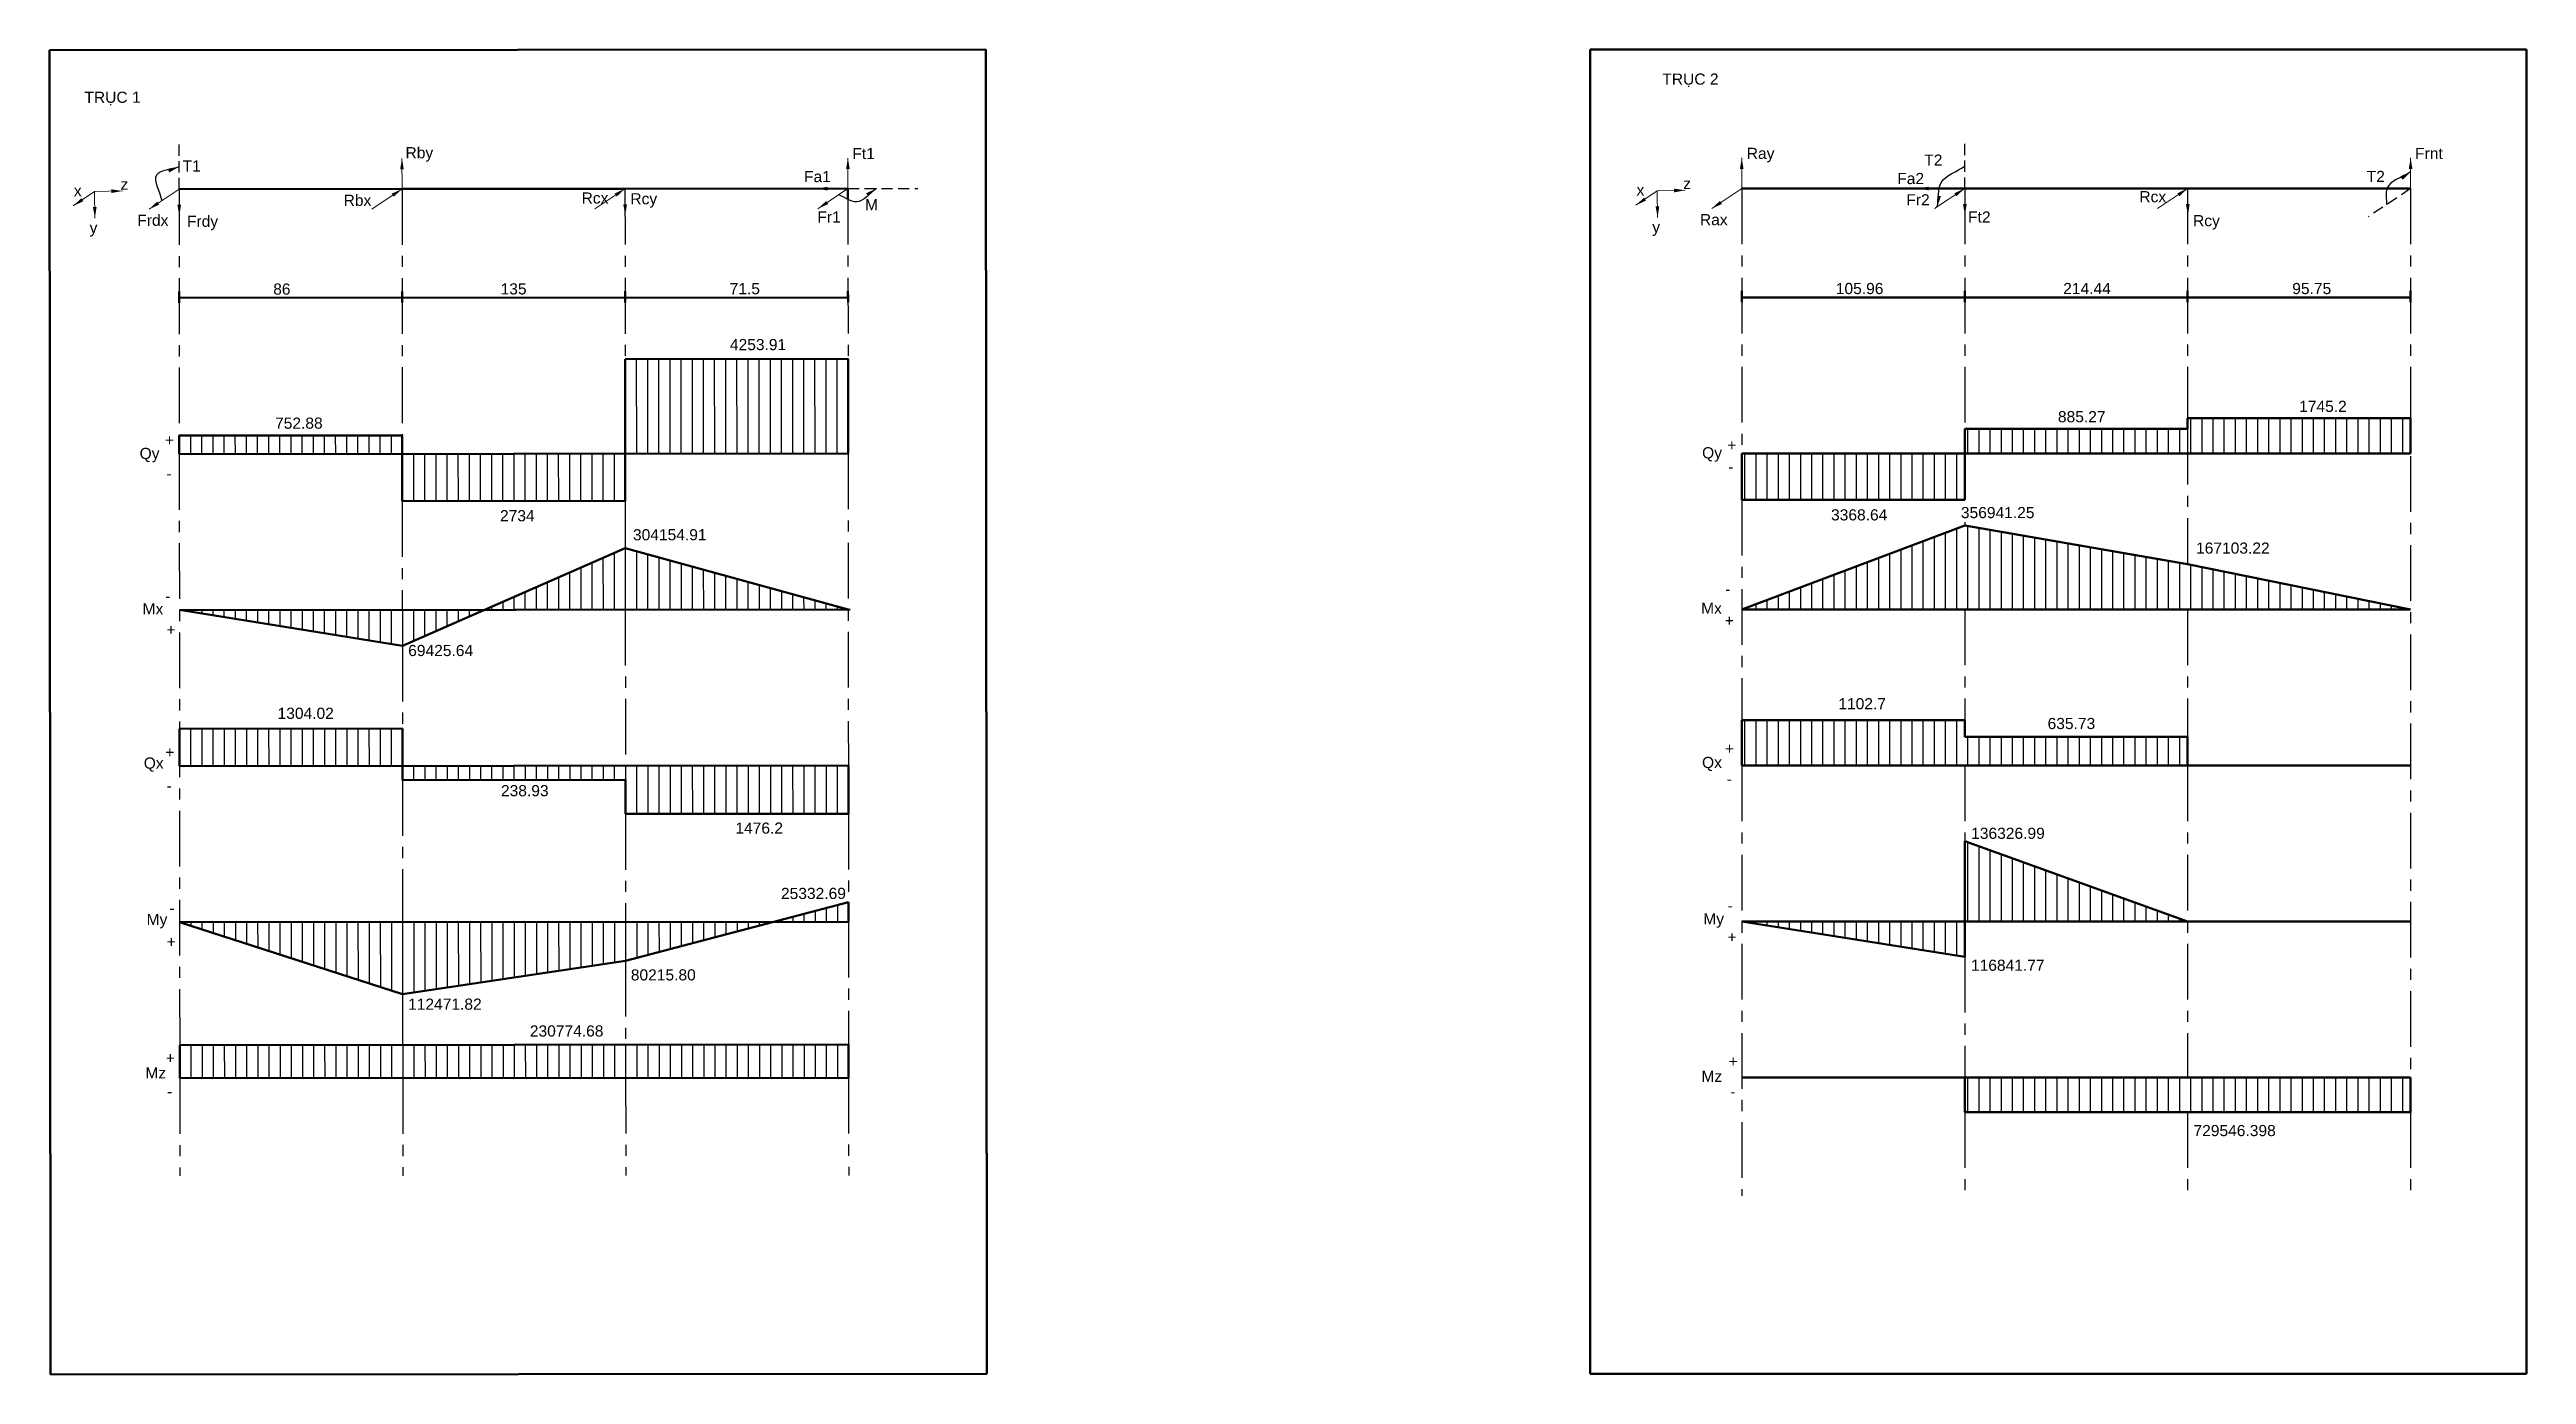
# Model space of a CAD drawing. Header units: millimetres. Extents: x -21370 to -1531, y 2 to 2748.
# Drawn here: x -5407 to -4852, y 1106 to 1404 of the extents above; entities that cross this region are included whole.
import ezdxf

# ---------------------------------------------------------------- set-up
doc = ezdxf.new("R2010")
doc.units = ezdxf.units.MM
doc.header["$LTSCALE"] = 10
doc.header["$MEASUREMENT"] = 0
doc.linetypes.add('CENTER', pattern=[2, 1.25, -0.25, 0.25, -0.25])
doc.linetypes.add('HIDDEN', pattern=[0.375, 0.25, -0.125])
for name, color, linetype, lineweight in [('NET KHUAT', 6, 'HIDDEN', 25), ('NET TAM', 80, 'CENTER', 25), ('NET ĐẬM', 7, 'Continuous', 50), ('THƯỜNG MẢNH', 110, 'Continuous', 25)]:
    doc.layers.add(name, color=color, linetype=linetype, lineweight=lineweight)
doc.styles.get("Standard").update_dxf_attribs({"font": 'arial.ttf', "height": 5})
doc.styles.add('TCVN', font='arial.ttf')
doc.dimstyles.new('TCVN', dxfattribs={"dimtxt": 2.5, "dimasz": 2.5, "dimexe": 1, "dimexo": 1, "dimgap": 1, "dimtad": 1, "dimtoh": 1, "dimdec": 1, "dimdsep": 46, "dimtxsty": 'TCVN', "dimcen": 0.09, "dimclrd": 2, "dimclre": 2, "dimclrt": 3, "dimadec": 0, "dimazin": 3, "dimtfac": 1, "dimtdec": 1, "dimtmove": 0, "dimatfit": 3, "dimfxl": 1, "dimtolj": 1, "dimtzin": 0, "dimlwd": 13, "dimlwe": 13, "dimarcsym": 1})
pattern_1 = [(90, (4930.5586, 2.925), (-2.5, 1e-15), [])]

msp = doc.modelspace()

# ---------------------------------------------------------------- texts
at = {"layer": 'NET ĐẬM', "attachment_point": 1}
for s, width, insert, char_height in [('{\\H0.5x;TRỤC 2} ', 24.88277, (-5045.475, 1398.152), 5), ('Ray', 5.46179, (-5026.538, 1381.492), 2.5), ('T2', 5.46179, (-4986.733, 1379.985), 2.5), ('Frnt', 5.46179, (-4876.657, 1381.478), 2.5), ('x', 5.46179, (-5051.251, 1373.282), 2.5), ('z', 5.46179, (-5040.786, 1374.728), 2.5), ('Fa2', 5.46179, (-4992.791, 1375.853), 2.5), ('T2', 6.07881, (-4887.514, 1376.317), 2.5), ('Rax', 5.46179, (-5037.043, 1366.628), 2.5), ('Fr2', 5.46179, (-4990.759, 1371.079), 2.5), ('Ft2', 5.46179, (-4976.9, 1367.217), 2.5), ('Rcx', 5.46179, (-4938.494, 1371.771), 2.5), ('y', 5.46179, (-5047.724, 1364.974), 2.5), ('Rcy', 5.46179, (-4926.456, 1366.405), 2.5), ('105.96', 7.17167, (-5006.564, 1351.178), 2.5), ('214.44', 5.46179, (-4955.573, 1351.178), 2.5), ('95.75', 5.46179, (-4904.205, 1351.178), 2.5), ('885.27', 7.17167, (-4956.757, 1322.431), 2.5), ('1745.2', 7.17167, (-4902.663, 1324.753), 2.5), ('Qy', 5.46179, (-5036.554, 1314.337), 2.5), ('+', 7.17167, (-5030.912, 1316.07), 2.5), ('-', 7.17167, (-5030.704, 1311.181), 2.5), ('3368.64', 7.17167, (-5007.636, 1300.418), 2.5), ('356941.25', 7.17167, (-4978.516, 1300.924), 2.5), ('167103.22', 7.17167, (-4925.78, 1292.963), 2.5), ('Mx', 5.46179, (-5036.77, 1279.47), 2.5), ('-', 7.17167, (-5031.383, 1283.758), 2.5), ('+', 7.17167, (-5031.462, 1276.713), 2.5), ('1102.7', 7.17167, (-5006.004, 1258.056), 2.5), ('635.73', 7.17167, (-4959.07, 1253.617), 2.5), ('Qx', 5.46179, (-5036.568, 1244.886), 2.5), ('+', 7.17167, (-5031.432, 1247.99), 2.5), ('-', 7.17167, (-5031.04, 1241.199), 2.5), ('136326.99', 7.17167, (-4976.214, 1228.995), 2.5), ('-', 7.17167, (-5030.837, 1212.778), 2.5), ('My', 5.46179, (-5036.289, 1209.819), 2.5), ('+', 7.17167, (-5030.854, 1205.732), 2.5), ('116841.77', 7.17167, (-4976.258, 1199.399), 2.5), ('Mz', 6.56288, (-5036.702, 1174.5), 2.5), ('+', 7.17167, (-5030.627, 1177.868), 2.5), ('-', 7.17167, (-5030.234, 1171.076), 2.5), ('729546.398', 7.17167, (-4926.355, 1162.322), 2.5)]:
    msp.add_mtext_dynamic_manual_height_columns(s, width=width, gutter_width=12.5, heights=[0], dxfattribs=dict(at, insert=insert, char_height=char_height))
at = {"layer": 'NET ĐẬM', "char_height": 2.5, "attachment_point": 1, "rotation": 0.04397}
for s, width, insert in [('TRỤC 1 ', 27.62284, (-5399.33, 1394.068)), ('T1', 5.46179, (-5377.313, 1378.658)), ('Rby', 5.46179, (-5327.317, 1381.635)), ('Ft1', 5.46179, (-5227.107, 1381.455)), ('x', 5.46179, (-5401.695, 1373.125)), ('z', 5.46179, (-5391.23, 1374.579)), ('Fa1', 5.46179, (-5237.96, 1376.286)), ('Frdx', 5.46179, (-5387.481, 1366.482)), ('Rbx', 5.46179, (-5341.201, 1370.968)), ('Rcx', 5.46179, (-5287.832, 1371.471)), ('Rcy', 5.46179, (-5276.898, 1371.305)), ('Fr1', 5.46179, (-5234.976, 1367.22)), ('M', 5.46179, (-5224.268, 1369.969)), ('y', 5.46179, (-5398.161, 1364.82)), ('Frdy', 5.46179, (-5376.33, 1366.254)), ('86', 7.17167, (-5356.991, 1351.055)), ('135', 5.46179, (-5305.999, 1351.094)), ('71.5', 5.46179, (-5254.631, 1351.134)), ('4253.91', 7.17167, (-5254.571, 1338.596)), ('+', 7.17167, (-5381.244, 1317.196)), ('752.88', 7.17167, (-5356.579, 1320.979)), ('Qy', 5.46179, (-5386.953, 1314.192)), ('-', 7.17167, (-5380.949, 1309.673)), ('2734', 7.17167, (-5306.13, 1300.222)), ('304154.91', 7.17167, (-5276.314, 1295.949)), ('Mx', 5.46179, (-5386.294, 1279.325)), ('-', 7.17167, (-5381.217, 1282.196)), ('+', 7.17167, (-5380.922, 1274.673)), ('69425.64', 7.17167, (-5326.719, 1269.991)), ('1304.02', 7.17167, (-5356.014, 1255.906)), ('Qx', 5.46179, (-5386.023, 1244.741)), ('+', 7.17167, (-5381.191, 1247.196)), ('-', 7.17167, (-5380.895, 1239.673)), ('238.93', 7.17167, (-5305.913, 1238.553)), ('1476.2', 7.17167, (-5253.347, 1230.158)), ('25332.69', 7.17167, (-5243.12, 1215.505)), ('My', 5.46179, (-5385.388, 1209.675)), ('-', 7.17167, (-5380.267, 1212.197)), ('+', 7.17167, (-5380.868, 1204.673)), ('80215.80', 7.17167, (-5276.797, 1197.233)), ('112471.82', 7.17167, (-5326.741, 1190.662)), ('230774.68', 7.17167, (-5299.438, 1184.652)), ('+', 7.17167, (-5381.077, 1178.618)), ('Mz', 6.56288, (-5385.655, 1175.259)), ('-', 7.17167, (-5380.781, 1171.095))]:
    msp.add_mtext_dynamic_manual_height_columns(s, width=width, gutter_width=12.5, heights=[0], dxfattribs=dict(at, insert=insert))

# ---------------------------------------------------------------- hatches: boundary and pattern name
at = {"layer": 'NET TAM'}
h = msp.add_hatch(dxfattribs=at)
h.set_pattern_fill('ANSI31', color=3, scale=20, angle=45.04397)
h.set_pattern_definition([(90.04397, (5125.3604, 218.082), (-2.49999926, -0.00191855), [])])
h.paths.add_polyline_path([(-5378.064, 1316.952), (-5378.061, 1312.804), (-5328.061, 1312.842), (-5328.064, 1316.991)])
h.paths.add_polyline_path([(-5328.061, 1312.842), (-5328.052, 1302.241), (-5278.052, 1302.28), (-5278.061, 1312.881)])
h.paths.add_polyline_path([(-5228.061, 1312.919), (-5228.077, 1334.154), (-5278.077, 1334.116), (-5278.061, 1312.881)])
h.paths.add_polyline_path([(-5328.028, 1269.802), (-5309.612, 1277.856), (-5377.575, 1277.804)])
h.paths.add_polyline_path([(-5228.044, 1277.922), (-5278.044, 1291.664), (-5309.606, 1277.859)])
h.paths.add_polyline_path([(-5378.013, 1251.203), (-5378.007, 1242.804), (-5328.007, 1242.842), (-5328.013, 1251.241)])
h.paths.add_polyline_path([(-5328.007, 1242.842), (-5328.004, 1239.671), (-5278.004, 1239.71), (-5277.999, 1232.086), (-5227.999, 1232.125), (-5228.007, 1242.919)])
h.paths.add_polyline_path([(-5277.973, 1199.142), (-5244.693, 1207.906), (-5377.98, 1207.804), (-5327.968, 1191.64)])
h.paths.add_polyline_path([(-5227.98, 1207.919), (-5227.983, 1212.307), (-5244.693, 1207.906)])
h.paths.add_polyline_path([(-5227.953, 1172.919), (-5227.959, 1180.351), (-5377.959, 1180.236), (-5377.953, 1172.804)])
h.paths.add_polyline_path([(-5300.162, 1180.777), (-5282.403, 1180.79), (-5282.407, 1185.942), (-5300.166, 1185.928)], flags=9)
h = msp.add_hatch(dxfattribs=at)
h.set_pattern_fill('ANSI31', color=3, scale=20, angle=45)
h.set_pattern_definition(pattern_1)
h.paths.add_polyline_path([(-4927.663, 1288.073), (-4977.663, 1296.774), (-5027.671, 1277.943), (-4877.65, 1277.943)])
h = msp.add_hatch(dxfattribs=at)
h.set_pattern_fill('ANSI31', color=3, scale=20, angle=45)
h.set_pattern_definition(pattern_1)
h.paths.add_polyline_path([(-4927.663, 1242.943), (-4927.663, 1249.365), (-4977.663, 1249.365), (-4977.663, 1253.081), (-5027.663, 1253.081), (-5027.663, 1242.943)])
h = msp.add_hatch(dxfattribs=at)
h.set_pattern_fill('ANSI31', color=3, scale=20, angle=45)
h.set_pattern_definition(pattern_1)
h.paths.add_polyline_path([(-4977.663, 1200.061), (-4977.663, 1207.943), (-5027.663, 1207.943)])
h.paths.add_polyline_path([(-4927.663, 1207.943), (-4977.663, 1225.988), (-4977.663, 1207.943)])
h.paths.add_polyline_path([(-4977.663, 1172.943), (-4977.663, 1165.189), (-4877.663, 1165.189), (-4877.663, 1172.943)])
at = {"layer": 'THƯỜNG MẢNH'}
h = msp.add_hatch(dxfattribs=at)
h.set_pattern_fill('ANSI31', color=3, scale=20, angle=45)
h.set_pattern_definition(pattern_1)
h.paths.add_polyline_path([(-4977.663, 1318.456), (-4977.663, 1312.943), (-4877.663, 1312.943), (-4877.663, 1320.842), (-4927.663, 1320.842), (-4927.663, 1318.456)])
h.paths.add_polyline_path([(-4903.669, 1320.842), (-4891.737, 1320.842)], flags=16)
h.paths.add_polyline_path([(-4957.527, 1318.456), (-4945.595, 1318.456)], flags=16)
h.paths.add_polyline_path([(-4941.642, 1312.862), (-4938.352, 1312.862), (-4938.352, 1312.943), (-4941.642, 1312.943)])
h = msp.add_hatch(dxfattribs=at)
h.set_pattern_fill('ANSI31', color=3, scale=20, angle=45)
h.set_pattern_definition(pattern_1)
h.paths.add_polyline_path([(-4977.827, 1312.943), (-5027.663, 1312.943), (-5027.663, 1302.519), (-4977.827, 1302.519)])

# ---------------------------------------------------------------- linework, layer by layer
at = {"layer": 'NET KHUAT'}
for p, q in [((-5378.106, 1372.218), (-5378.114, 1382.218)), ((-4977.663, 1372.357), (-4977.663, 1382.357)), ((-5228.106, 1372.333), (-5212.417, 1372.345)), ((-4877.663, 1372.357), (-4887.185, 1365.981)), ((-5278.034, 1277.883), (-5278.034, 1277.881))]:
    msp.add_line(p, q, dxfattribs=at)
at = {"layer": 'NET TAM'}
for p, q in [((-5378.106, 1372.218), (-5378.064, 1316.952)), ((-5328.106, 1372.256), (-5328.064, 1316.991)), ((-5278.106, 1372.295), (-5278.077, 1334.116)), ((-5228.106, 1372.333), (-5228.077, 1334.154)), ((-5027.663, 1372.357), (-5027.663, 1312.943)), ((-4977.663, 1372.357), (-4977.663, 1318.456)), ((-4927.663, 1372.357), (-4927.663, 1320.842)), ((-4877.663, 1372.357), (-4877.663, 1172.943)), ((-4927.663, 1318.456), (-4927.663, 1288.073)), ((-5378.061, 1312.804), (-5377.959, 1180.236)), ((-5228.061, 1312.919), (-5228.007, 1242.919)), ((-5328.052, 1302.241), (-5328.034, 1277.842)), ((-5278.052, 1302.28), (-5278.044, 1290.829)), ((-5027.663, 1302.519), (-5027.663, 1253.081)), ((-4977.663, 1297.536), (-4977.663, 1296.774)), ((-5278.034, 1277.883), (-5278.007, 1242.881)), ((-4977.663, 1277.945), (-4977.663, 1253.081)), ((-4927.663, 1277.945), (-4927.663, 1249.365)), ((-5328.028, 1269.802), (-5328.013, 1251.241)), ((-5328.004, 1239.671), (-5327.98, 1207.842)), ((-5027.663, 1242.943), (-5027.663, 1146.401)), ((-4977.663, 1242.943), (-4977.663, 1225.988)), ((-4927.663, 1242.943), (-4927.663, 1172.943)), ((-5277.999, 1232.086), (-5277.98, 1207.881)), ((-5227.999, 1232.125), (-5227.983, 1212.307)), ((-5227.98, 1207.919), (-5227.959, 1180.351)), ((-4977.663, 1200.061), (-4977.663, 1172.943)), ((-5277.973, 1199.142), (-5277.959, 1180.313)), ((-5327.968, 1192.151), (-5327.959, 1180.275)), ((-5377.953, 1172.804), (-5377.936, 1150.894)), ((-5327.953, 1172.842), (-5327.936, 1150.932)), ((-5277.953, 1172.881), (-5277.936, 1150.971)), ((-5227.953, 1172.919), (-5227.936, 1151.009)), ((-4977.663, 1165.189), (-4977.663, 1146.401)), ((-4927.663, 1165.189), (-4927.663, 1146.401)), ((-4877.663, 1165.189), (-4877.663, 1146.401))]:
    msp.add_line(p, q, dxfattribs=at)
at = {"layer": 'NET ĐẬM'}
for p, q in [((-5407.149, 1403.368), (-5197.149, 1403.529)), ((-5406.921, 1106.368), (-5407.149, 1403.368)), ((-5197.149, 1403.529), (-5196.921, 1106.529)), ((-5061.682, 1106.529), (-5061.682, 1403.529)), ((-5061.682, 1403.529), (-4851.682, 1403.529)), ((-4851.682, 1403.529), (-4851.682, 1106.529)), ((-5378.106, 1372.218), (-5228.106, 1372.333)), ((-5328.106, 1372.256), (-5278.106, 1372.295)), ((-5228.106, 1372.333), (-5228.104, 1369.916)), ((-5027.663, 1372.357), (-4877.663, 1372.357)), ((-4977.663, 1372.357), (-4927.663, 1372.357)), ((-5378.087, 1347.804), (-5378.089, 1349.239)), ((-5378.089, 1349.239), (-5378.087, 1346.745)), ((-5378.087, 1347.804), (-5228.088, 1347.919)), ((-5328.087, 1347.842), (-5328.089, 1349.277)), ((-5328.089, 1349.277), (-5328.087, 1346.783)), ((-5278.087, 1347.881), (-5278.089, 1349.315)), ((-5278.089, 1349.315), (-5278.087, 1346.822)), ((-5228.088, 1347.919), (-5228.089, 1349.354)), ((-5228.089, 1349.354), (-5228.087, 1346.86)), ((-5027.663, 1347.943), (-5027.663, 1349.377)), ((-5027.663, 1349.377), (-5027.663, 1346.884)), ((-5027.663, 1347.943), (-4877.663, 1347.943)), ((-4977.663, 1347.943), (-4977.663, 1349.377)), ((-4977.663, 1349.377), (-4977.663, 1346.884)), ((-4927.663, 1347.943), (-4927.663, 1349.377)), ((-4927.663, 1349.377), (-4927.663, 1346.884)), ((-4877.663, 1347.943), (-4877.663, 1349.377)), ((-4877.663, 1349.377), (-4877.663, 1346.884)), ((-5278.077, 1334.116), (-5228.077, 1334.154)), ((-5278.077, 1334.116), (-5278.052, 1302.28)), ((-5228.077, 1334.154), (-5228.061, 1312.919)), ((-5378.064, 1316.952), (-5328.064, 1316.991)), ((-5378.064, 1316.952), (-5378.061, 1312.804)), ((-5378.064, 1316.952), (-5378.061, 1312.804)), ((-5328.064, 1316.991), (-5328.061, 1312.842)), ((-4977.663, 1318.456), (-4927.663, 1318.456)), ((-4977.663, 1302.519), (-4977.663, 1318.456)), ((-4927.663, 1320.842), (-4877.663, 1320.842)), ((-4927.663, 1318.456), (-4927.663, 1320.842)), ((-4877.663, 1312.943), (-4877.663, 1320.842)), ((-5378.061, 1312.804), (-5228.061, 1312.919)), ((-5328.061, 1312.842), (-5328.052, 1302.241)), ((-5027.663, 1312.943), (-4877.663, 1312.943)), ((-5027.663, 1312.943), (-5027.663, 1302.519)), ((-5328.052, 1302.241), (-5278.052, 1302.28)), ((-5027.663, 1302.519), (-4977.663, 1302.519)), ((-5027.663, 1277.945), (-4977.663, 1296.774)), ((-4977.663, 1296.774), (-4927.663, 1288.073)), ((-5328.028, 1269.802), (-5278.044, 1291.664)), ((-5278.044, 1291.664), (-5228.034, 1277.919)), ((-4927.663, 1288.073), (-4877.663, 1277.945)), ((-5378.034, 1277.804), (-5228.034, 1277.919)), ((-5377.592, 1277.807), (-5227.592, 1277.922)), ((-5377.592, 1277.807), (-5328.028, 1269.802)), ((-5328.034, 1277.845), (-5328.034, 1277.842)), ((-5278.034, 1277.883), (-5278.034, 1277.881)), ((-5228.034, 1277.922), (-5228.034, 1277.919)), ((-5027.663, 1277.943), (-4877.663, 1277.943)), ((-5027.663, 1277.943), (-4877.663, 1277.943)), ((-4877.663, 1277.945), (-4877.663, 1277.943)), ((-5378.013, 1251.203), (-5328.013, 1251.241)), ((-5378.013, 1251.203), (-5378.007, 1242.804)), ((-5328.013, 1251.241), (-5328.004, 1239.671)), ((-5027.663, 1253.081), (-4977.663, 1253.081)), ((-5027.663, 1253.081), (-5027.663, 1242.943)), ((-4977.663, 1253.081), (-4977.663, 1249.365)), ((-4977.663, 1249.365), (-4927.663, 1249.365)), ((-4927.663, 1249.365), (-4927.663, 1242.943)), ((-5378.007, 1242.804), (-5228.007, 1242.919)), ((-5328.004, 1239.671), (-5278.004, 1239.71)), ((-5278.004, 1239.71), (-5277.999, 1232.086)), ((-5228.007, 1242.919), (-5227.999, 1232.125)), ((-5027.663, 1242.943), (-4877.663, 1242.943)), ((-5277.999, 1232.086), (-5227.999, 1232.125)), ((-4977.663, 1200.061), (-4977.663, 1225.988)), ((-4977.663, 1225.988), (-4927.663, 1207.943)), ((-5277.973, 1199.142), (-5227.983, 1212.307)), ((-5227.983, 1212.307), (-5227.98, 1207.919)), ((-5227.983, 1212.307), (-5227.98, 1207.919)), ((-5377.98, 1207.804), (-5227.98, 1207.919)), ((-5377.98, 1207.804), (-5327.968, 1191.64)), ((-5027.663, 1207.943), (-4877.663, 1207.943)), ((-5027.663, 1207.943), (-4977.663, 1200.061)), ((-5327.968, 1191.64), (-5277.973, 1199.142)), ((-5377.959, 1180.236), (-5227.959, 1180.351)), ((-5377.959, 1180.236), (-5377.953, 1172.804)), ((-5227.959, 1180.351), (-5227.953, 1172.919)), ((-5377.953, 1172.804), (-5227.953, 1172.919)), ((-5027.663, 1172.943), (-4877.663, 1172.943)), ((-4977.663, 1172.943), (-4977.663, 1165.189)), ((-4877.663, 1165.189), (-4877.663, 1172.943)), ((-4977.663, 1165.189), (-4877.663, 1165.189)), ((-5196.921, 1106.529), (-5406.921, 1106.368)), ((-4851.682, 1106.529), (-5061.682, 1106.529))]:
    msp.add_line(p, q, dxfattribs=at)

msp.set_redraw_order([(e.dxf.handle, doc.entitydb.next_handle()) for e in msp.query("TEXT MTEXT ATTDEF DIMENSION ARC_DIMENSION")])  # texts and dimensions are drawn at this point

# ---------------------------------------------------------------- leaders
at = {"layer": 'NET ĐẬM'}
for points in [[(-5328.111, 1379.124), (-5328.106, 1372.256)], [(-5228.112, 1379.201), (-5228.106, 1372.333)], [(-5027.663, 1379.225), (-5027.663, 1372.357)], [(-4877.663, 1379.225), (-4877.663, 1372.357)], [(-5390.781, 1371.805), (-5397.042, 1371.709)], [(-5384.844, 1367.699), (-5378.106, 1372.218)], [(-5378.041, 1366.212), (-5378.106, 1372.218)], [(-5328.106, 1372.256), (-5334.849, 1367.734)], [(-5278.106, 1372.295), (-5284.849, 1367.772)], [(-5278.041, 1366.289), (-5278.106, 1372.295)], [(-5235.145, 1372.328), (-5228.106, 1372.333)], [(-5234.849, 1367.811), (-5228.106, 1372.333)], [(-5040.339, 1371.953), (-5046.6, 1371.862)], [(-5034.405, 1367.843), (-5027.663, 1372.357)], [(-4977.663, 1372.357), (-4984.41, 1367.839)], [(-4977.603, 1366.351), (-4977.663, 1372.357)], [(-4927.663, 1372.357), (-4934.41, 1367.839)], [(-4927.603, 1366.351), (-4927.663, 1372.357)], [(-5401.856, 1368.44), (-5397.042, 1371.709)], [(-5396.977, 1365.703), (-5397.042, 1371.709)], [(-5051.416, 1368.597), (-5046.6, 1371.862)], [(-5046.539, 1365.857), (-5046.6, 1371.862)]]:
    msp.add_leader(points, dimstyle='TCVN', override={"dimgap": 1, "dimtad": 0}, dxfattribs=at)
at = {"layer": 'NET ĐẬM', "path_type": 1}
for points in [[(-5378.11, 1377.218), (-5383.167, 1375.36), (-5381.955, 1369.636)], [(-5221.721, 1372.338), (-5226.152, 1369.357), (-5230.165, 1370.952)], [(-4988.236, 1372.357), (-4977.663, 1372.357)], [(-4983.806, 1368.244), (-4982.902, 1373.736), (-4977.663, 1377.357)], [(-4877.663, 1376.093), (-4882.975, 1372.357), (-4883.056, 1368.746)]]:
    msp.add_leader(points, dimstyle='TCVN', override={"dimgap": 1, "dimtad": 0}, dxfattribs=at)

doc.saveas('drawing.dxf')
